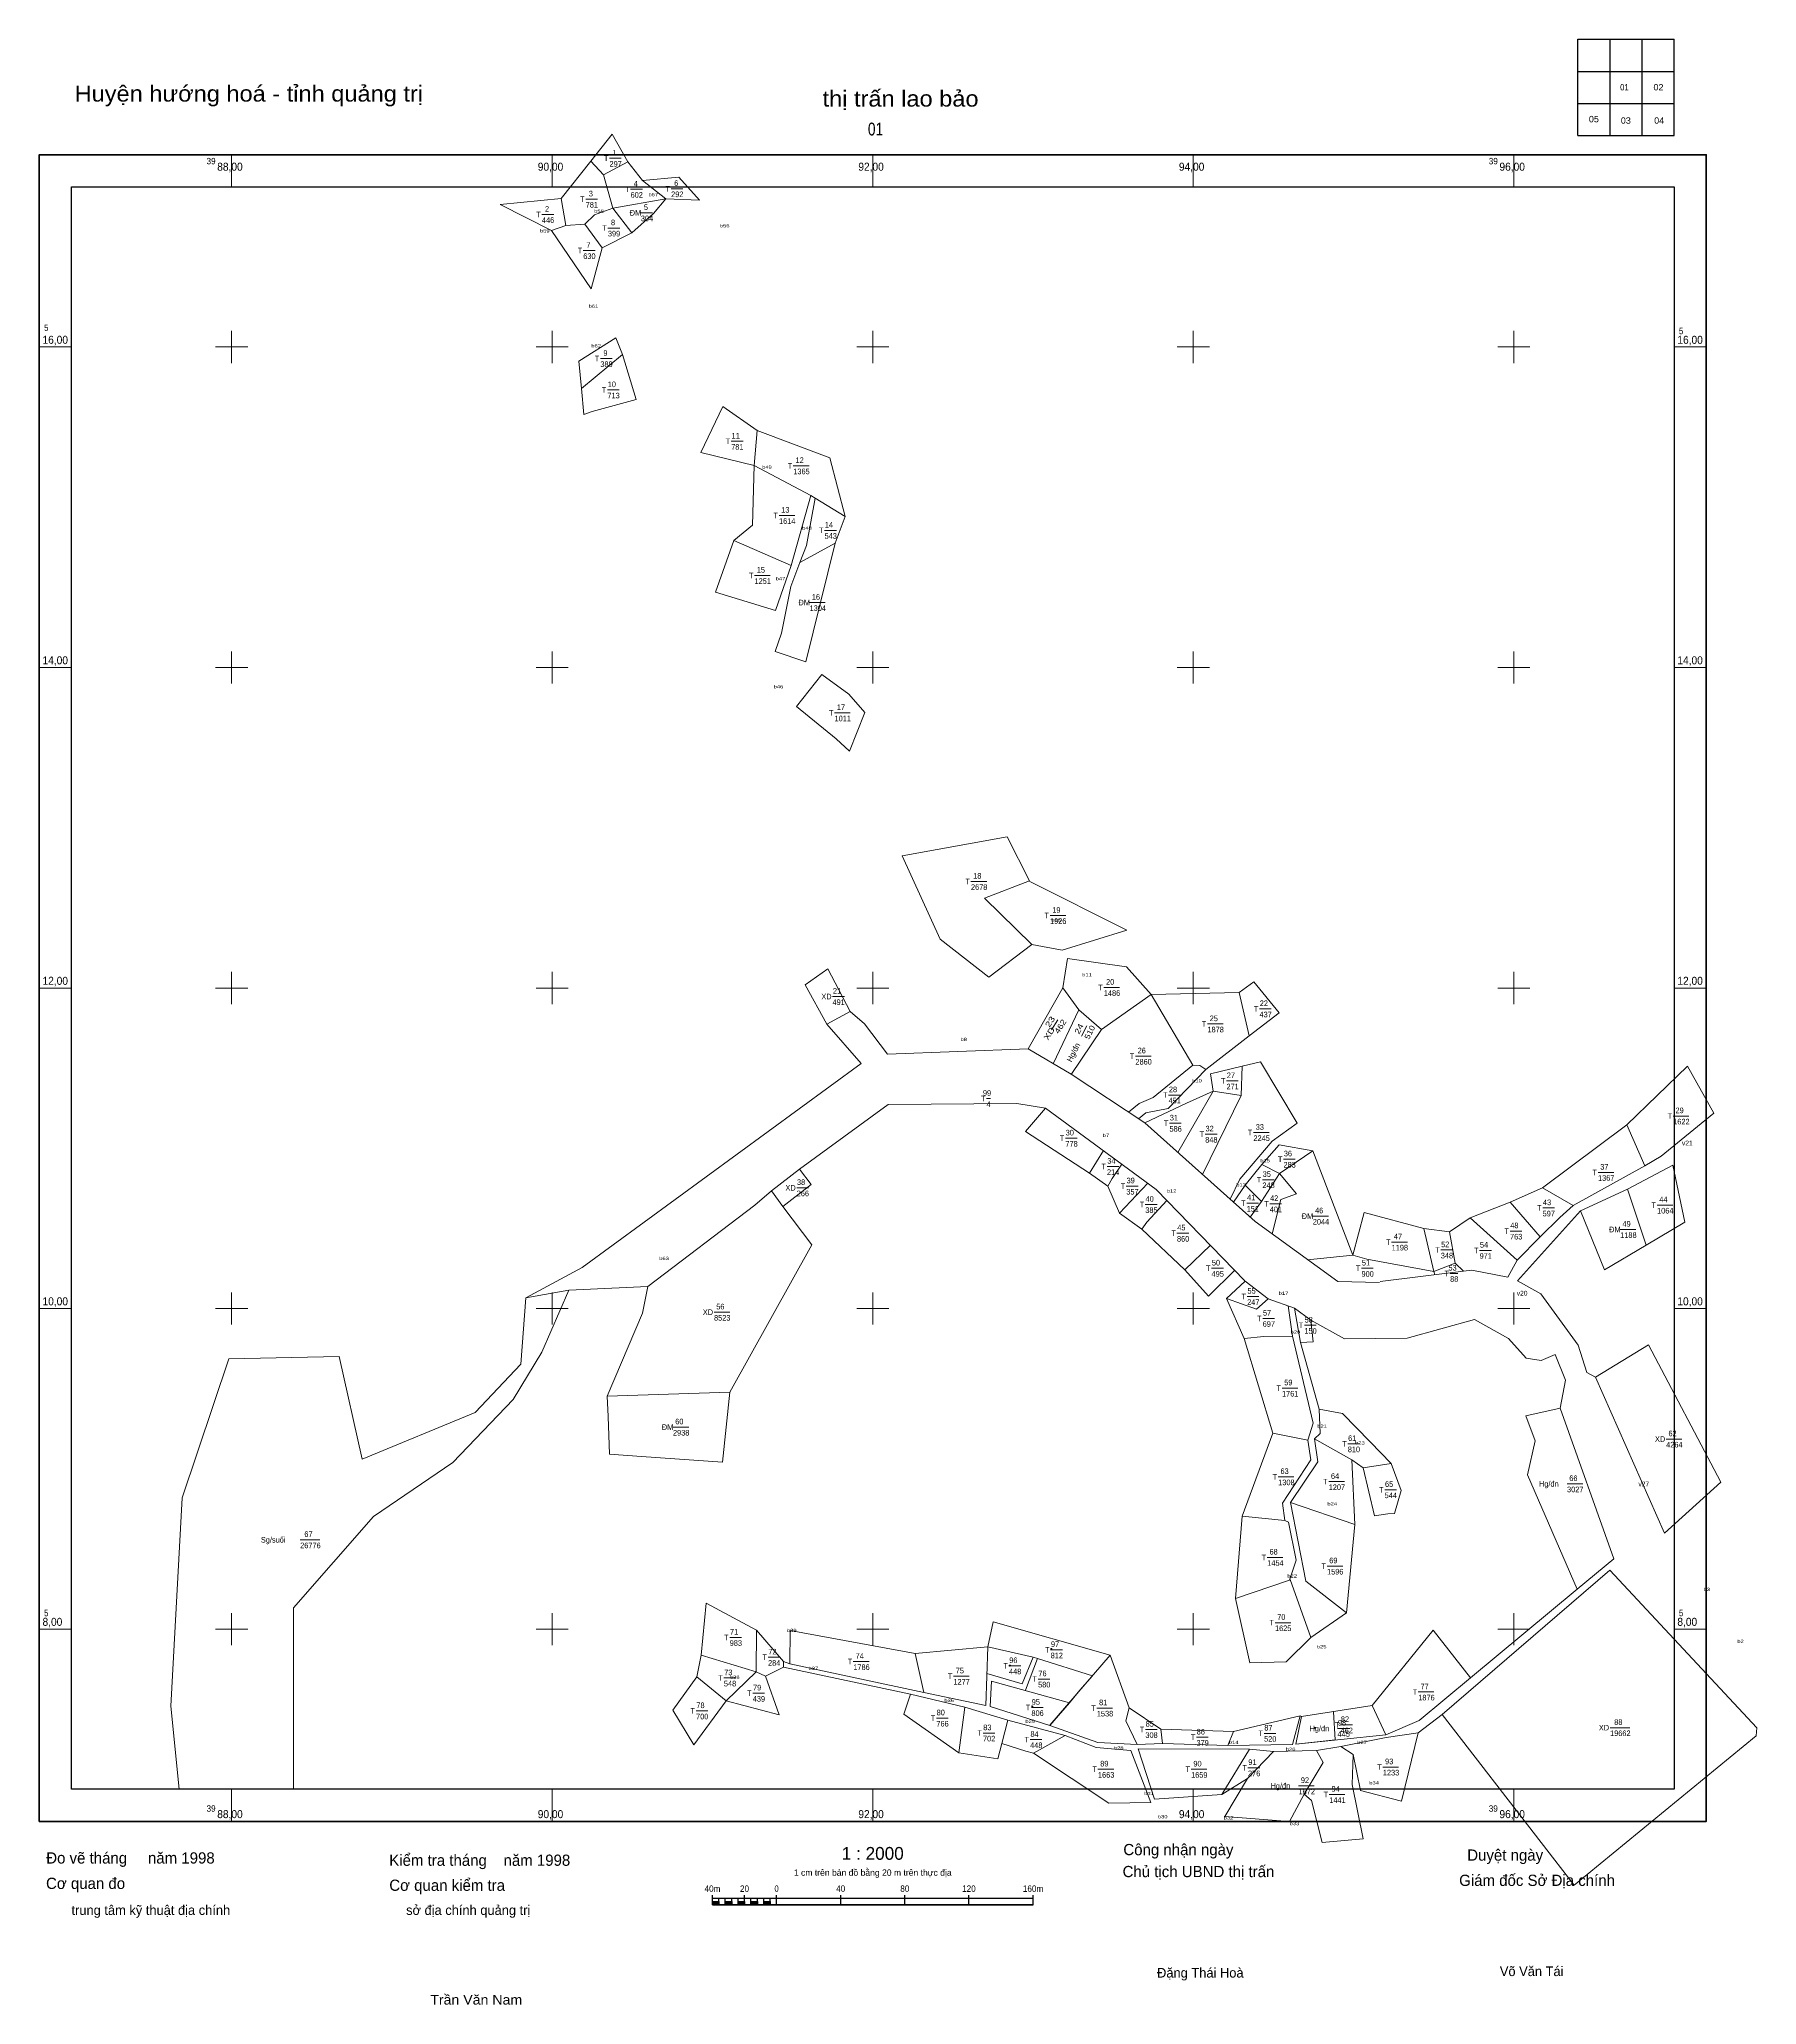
# Model space of a CAD drawing. Header units: metres. Extents: x 398680 to 399752, y 50566 to 51792.
import ezdxf
from ezdxf.enums import TextEntityAlignment as Align

# ---------------------------------------------------------------- set-up
doc = ezdxf.new("R2010")
doc.units = ezdxf.units.M
doc.header["$LTSCALE"] = 1.4
doc.header["$PDMODE"] = 32
doc.header["$PDSIZE"] = 0.7
for name, color, linetype, lineweight in [('15', 7, 'Continuous', 13), ('22', 7, 'Continuous', 13), ('63', 7, 'Continuous', 13)]:
    doc.layers.add(name, color=color, linetype=linetype, lineweight=lineweight)
doc.layers.add('50', color=7, linetype='Continuous')
doc.layers.add('62', color=7, linetype='Continuous')

msp = doc.modelspace()

# ---------------------------------------------------------------- hatches: boundary and pattern name
at = {"layer": '63'}
for points in [[(399100, 50628), (399100, 50630), (399104, 50630), (399104, 50628)], [(399108, 50628), (399108, 50630), (399112, 50630), (399112, 50628)], [(399116, 50628), (399116, 50630), (399120, 50630), (399120, 50628)], [(399124, 50628), (399124, 50630), (399128, 50630), (399128, 50628)], [(399132, 50628), (399132, 50630), (399136, 50630), (399136, 50628)]]:
    msp.add_hatch(color=256, dxfattribs=at).paths.add_polyline_path(points)

# ---------------------------------------------------------------- linework, layer by layer
at = {"layer": '15'}
for p, q in [((399035.77, 51717.77), (399043.12, 51717.77)), ((399048.92, 51698.39), (399056.27, 51698.39)), ((399074.18, 51698.78), (399081.53, 51698.78)), ((398993.59, 51682.68), (399000.94, 51682.68)), ((399020.95, 51692.22), (399028.3, 51692.22)), ((399055.31, 51683.73), (399062.66, 51683.73)), ((399034.76, 51674.24), (399042.11, 51674.24)), ((399019.4, 51660.15), (399026.75, 51660.15)), ((399030.04, 51592.76), (399037.39, 51592.76)), ((399034.46, 51573.21), (399041.81, 51573.21)), ((399111.71, 51541.15), (399119.06, 51541.15)), ((399150.43, 51525.87), (399160.23, 51525.87)), ((399141.52, 51494.86), (399151.32, 51494.86)), ((399169.95, 51485.58), (399177.3, 51485.58)), ((399126.25, 51457.4), (399136.05, 51457.4)), ((399160.61, 51440.52), (399170.41, 51440.52)), ((399176.19, 51371.71), (399185.99, 51371.71)), ((399261.29, 51266.5), (399271.09, 51266.5)), ((399310.62, 51245.22), (399320.42, 51245.22)), ((399174.93, 51194.68), (399182.28, 51194.68)), ((399344.18, 51200.34), (399353.98, 51200.34)), ((399311.59, 51173.94), (399315.53, 51180.14)), ((399441.3, 51187), (399448.65, 51187)), ((399330.24, 51169.9), (399333.52, 51176.48)), ((399408.82, 51177.57), (399418.62, 51177.57)), ((399363.88, 51157.48), (399373.68, 51157.48)), ((399420.74, 51142.02), (399428.09, 51142.02)), ((399271, 51131), (399273.45, 51131)), ((399384.59, 51133.23), (399391.94, 51133.23)), ((399699.44, 51120.12), (399709.24, 51120.12)), ((399320.2, 51106.25), (399327.55, 51106.25)), ((399385.14, 51115.6), (399392.49, 51115.6)), ((399407.44, 51108.77), (399414.79, 51108.77)), ((399437.52, 51109.8), (399447.32, 51109.8)), ((399456.29, 51093.21), (399463.64, 51093.21)), ((399346.16, 51088.64), (399353.51, 51088.64)), ((399443.11, 51080.39), (399450.46, 51080.39)), ((399652.5, 51084.92), (399662.3, 51084.92)), ((399152.55, 51075.33), (399159.9, 51075.33)), ((399358.2, 51076.38), (399365.55, 51076.38)), ((399370.06, 51064.89), (399377.41, 51064.89)), ((399433.31, 51065.74), (399440.66, 51065.74)), ((399447.72, 51065.35), (399455.07, 51065.35)), ((399474.55, 51057.65), (399484.35, 51057.65)), ((399617.97, 51062.75), (399625.32, 51062.75)), ((399689.35, 51064.54), (399699.15, 51064.54)), ((399389.82, 51047), (399397.17, 51047)), ((399597.6, 51048.34), (399604.95, 51048.34)), ((399666.35, 51049.32), (399676.15, 51049.32)), ((399523.75, 51041.49), (399533.55, 51041.49)), ((399554.43, 51036.52), (399561.78, 51036.52)), ((399578.64, 51036.28), (399586, 51036.28)), ((399411.41, 51025.1), (399418.76, 51025.1)), ((399504.94, 51025.1), (399512.28, 51025.1)), ((399560.23, 51021.92), (399565.13, 51021.92)), ((399433.61, 51007.5), (399440.96, 51007.5)), ((399100.98, 50997.69), (399110.78, 50997.69)), ((399443.29, 50993.82), (399450.64, 50993.82)), ((399469.3, 50989.52), (399476.65, 50989.52)), ((399455.35, 50950.34), (399465.15, 50950.34)), ((399075.37, 50925.98), (399085.17, 50925.98)), ((399496.39, 50915.59), (399503.74, 50915.59)), ((399695.05, 50918.55), (399704.85, 50918.55)), ((399452.98, 50895.01), (399462.78, 50895.01)), ((399484.48, 50891.98), (399494.28, 50891.98)), ((399519.43, 50886.93), (399526.78, 50886.93)), ((399633.2, 50890.61), (399643, 50890.61)), ((398842.76, 50855.68), (398855, 50855.68)), ((399446.13, 50844.72), (399455.93, 50844.72)), ((399483.42, 50839.28), (399493.22, 50839.28)), ((399450.97, 50803.96), (399460.77, 50803.96)), ((399110.76, 50794.76), (399118.11, 50794.76)), ((399311, 50787), (399318.35, 50787)), ((399134.68, 50782.37), (399142.03, 50782.37)), ((399187.88, 50779.68), (399197.68, 50779.68)), ((399285, 50777), (399292.35, 50777)), ((399107.13, 50769.46), (399114.48, 50769.46)), ((399250.36, 50770.56), (399260.16, 50770.56)), ((399303.17, 50768.81), (399310.52, 50768.81)), ((399125.14, 50759.94), (399132.49, 50759.94)), ((399299, 50751), (399306.35, 50751)), ((399339.81, 50750.7), (399349.61, 50750.7)), ((399540.37, 50760.72), (399550.17, 50760.72)), ((399089.78, 50748.9), (399097.13, 50748.9)), ((399239.69, 50744.42), (399247.04, 50744.42)), ((399370.1, 50737.34), (399377.45, 50737.34)), ((399490, 50738), (399497.35, 50738)), ((399491.9, 50740.22), (399499.25, 50740.22)), ((399660.03, 50738.45), (399672.28, 50738.45)), ((399268.79, 50735.12), (399276.14, 50735.12)), ((399298.22, 50730.98), (399305.56, 50730.98)), ((399401.96, 50732.44), (399409.31, 50732.44)), ((399444.15, 50734.91), (399451.5, 50734.91)), ((399340.52, 50712.5), (399350.32, 50712.5)), ((399398.64, 50712.47), (399408.44, 50712.47)), ((399434.12, 50713.41), (399441.47, 50713.41)), ((399518.25, 50713.9), (399528.05, 50713.9)), ((399465.7, 50702.14), (399475.5, 50702.14)), ((399484.83, 50696.74), (399494.63, 50696.74))]:
    msp.add_line(p, q, dxfattribs=at)
at = {"layer": '22'}
for p, q in [((399031.95, 51707.35), (399024.06, 51715.87)), ((399056.28, 51703.96), (399047.27, 51715.45)), ((399056.28, 51703.96), (399070.99, 51692.39)), ((399037.82, 51686.58), (399070.99, 51692.39)), ((399037.82, 51686.58), (399049.66, 51671.23)), ((399049.66, 51671.23), (399031.13, 51661.91)), ((399043.95, 51595.26), (399018.24, 51574.07)), ((399127.93, 51547.84), (399125.93, 51526.12)), ((399161.42, 51507.27), (399125.93, 51526.12)), ((399161.42, 51507.27), (399149.09, 51463.6)), ((399149.09, 51463.6), (399113.42, 51479.33)), ((399297.03, 51161.96), (399318.53, 51200.19)), ((399328.59, 51186.46), (399318.53, 51200.19)), ((399373.68, 51196.04), (399342.71, 51174.18)), ((399428.69, 51197.22), (399373.68, 51196.04)), ((399399.63, 51151.87), (399373.68, 51196.04)), ((399434.78, 51170.18), (399428.69, 51197.22)), ((399171.35, 51177.42), (399185.96, 51185.25)), ((399194.81, 51177.71), (399185.96, 51185.25)), ((399312.54, 51152.77), (399328.59, 51186.46)), ((399342.71, 51174.18), (399328.59, 51186.46)), ((399192.72, 51152.89), (399171.35, 51177.42)), ((399323.76, 51146.12), (399342.71, 51174.18)), ((399434.78, 51170.18), (399407.72, 51149.19)), ((399192.72, 51152.89), (399018.68, 51025.66)), ((399430.42, 51151.14), (399429.82, 51132.89)), ((399390.38, 51097.38), (399412.33, 51135.58)), ((399429.82, 51132.89), (399405.63, 51083.71)), ((399412.33, 51135.58), (399429.82, 51132.89)), ((399307.83, 51125.07), (399289.98, 51127.89)), ((399617.93, 51075.24), (399670.57, 51114.57)), ((399670.57, 51114.57), (399681.71, 51089.11)), ((399335.16, 51084.48), (399343.93, 51098.53)), ((399499.55, 51033.36), (399474.56, 51098.3)), ((399154.2, 51086.97), (399136.88, 51073.44)), ((399432.27, 51077.01), (399442.68, 51089.88)), ((399453.7, 51084.35), (399442.68, 51089.88)), ((399636.97, 51064.39), (399681.71, 51089.11)), ((399136.88, 51073.44), (399143.87, 51063.69)), ((399353.92, 51059.6), (399371.53, 51078.24)), ((399425.1, 51066.27), (399432.27, 51077.01)), ((399617.93, 51075.24), (399636.97, 51064.39)), ((399641.55, 51061.04), (399670.95, 51074.48)), ((399670.95, 51074.48), (399682.63, 51039.55)), ((399442.57, 51066.69), (399435.52, 51056.93)), ((399602.11, 51030.22), (399572.79, 51056.6)), ((399616.36, 51044.72), (399597.6, 51066.46)), ((399641.55, 51061.04), (399602.21, 51017.31)), ((399543.84, 51050), (399559.87, 51047.95)), ((399563.31, 51028.39), (399559.87, 51047.95)), ((399602.11, 51030.22), (399616.36, 51044.72)), ((399471.29, 51030.44), (399499.55, 51033.36)), ((399499.55, 51033.36), (399508.22, 51030.88)), ((399018.68, 51025.66), (398983.63, 51006.6)), ((399550.14, 51023.05), (399508.22, 51030.88)), ((399516.48, 51016.84), (399568.64, 51023.29)), ((399550.14, 51023.05), (399550.69, 51021.07)), ((399568.64, 51023.29), (399573.79, 51023.93)), ((399573.79, 51023.93), (399596.16, 51019.47)), ((399602.11, 51030.22), (399596.16, 51019.47)), ((398983.63, 51006.6), (399010.43, 51011.36)), ((399059.71, 51013.68), (399010.43, 51011.36)), ((399420.79, 51006.34), (399432.41, 51017.16)), ((399431.7, 50981.31), (399420.79, 51006.34)), ((399461.94, 50982.85), (399459.14, 51001.58)), ((399463.11, 51000.17), (399466.79, 50978.86)), ((399431.7, 50981.31), (399449.65, 50922.25)), ((399478.56, 50937.18), (399466.79, 50978.86)), ((399034.21, 50945.24), (399110.76, 50947.89)), ((399506.06, 50900.64), (399498.94, 50905.67)), ((399506.06, 50900.64), (399523.42, 50903.21)), ((399572.88, 50769.49), (399639.52, 50824.83)), ((399127.53, 50799.29), (399127.17, 50773.35)), ((399495.6, 50810.2), (399473.35, 50794.76)), ((399148.19, 50778.3), (399144.36, 50779.71)), ((399302.79, 50781.54), (399300.18, 50782.34)), ((399348.11, 50783.6), (399310.48, 50739.97)), ((399348.11, 50783.6), (399359.92, 50750.88)), ((399253.77, 50722.77), (399257.47, 50751.29)), ((399310.42, 50739.81), (399273.26, 50751.63)), ((399359.92, 50750.88), (399379.69, 50737.51)), ((399520.21, 50734.07), (399511.61, 50752.34)), ((399284.3, 50743.14), (399280.5, 50728.63)), ((399310.34, 50739.83), (399310.48, 50739.97)), ((399467.59, 50745.32), (399466.58, 50745.81)), ((399540.35, 50735.24), (399555.21, 50746.72)), ((399300.39, 50722.56), (399319.96, 50733.6)), ((399380.86, 50728.55), (399365.03, 50727.96)), ((399492.12, 50726.77), (399499.77, 50721.76)), ((399449.94, 50723.58), (399433.88, 50706.77)), ((399433.88, 50706.77), (399417.79, 50696.69))]:
    msp.add_line(p, q, dxfattribs=at)
for points in [[(399047.27, 51715.45), (399037.51, 51732.82), (399024.06, 51715.87)], [(399024.06, 51715.87), (399005.6, 51692.6), (399008.51, 51675.84), (398999.52, 51672.76)], [(399037.82, 51686.58), (399031.95, 51707.35), (399047.27, 51715.45)], [(399070.99, 51692.39), (399091.94, 51691.57), (399079.05, 51705.98), (399056.28, 51703.96)], [(399005.6, 51692.6), (398967.54, 51688.9), (398999.52, 51672.76)], [(399020.45, 51676.63), (399026.39, 51682.41), (399037.82, 51686.58)], [(399070.99, 51692.39), (399063.22, 51683.29), (399049.66, 51671.23)], [(398999.52, 51672.76), (399024.41, 51636.35), (399031.13, 51661.91)], [(399031.13, 51661.91), (399020.45, 51676.63), (399008.51, 51675.84)], [(399018.24, 51574.07), (399016.59, 51591.14), (399039.68, 51605.7), (399043.95, 51595.26)], [(399043.95, 51595.26), (399052.4, 51567.21), (399024.92, 51559.82), (399019.8, 51557.94), (399018.24, 51574.07)], [(399127.93, 51547.84), (399106.4, 51562.86), (399092.76, 51534.07), (399125.93, 51526.12)], [(399127.93, 51547.84), (399173.18, 51530.81), (399182.7, 51494.13)], [(399113.42, 51479.33), (399124.96, 51488.87), (399125.93, 51526.12)], [(399154.48, 51465.48), (399158.66, 51476.05), (399163.97, 51505.69)], [(399161.42, 51507.27), (399163.97, 51505.69), (399182.7, 51494.13)], [(399182.7, 51494.13), (399176.57, 51477.6), (399154.48, 51465.48)], [(399149.09, 51463.6), (399139.36, 51435.48), (399101.82, 51447.02), (399113.42, 51479.33)], [(399154.48, 51465.48), (399148.86, 51450.48), (399142.99, 51421.35), (399139.08, 51410.02), (399158.17, 51403.45), (399176.57, 51477.6)], [(399299.29, 51227.19), (399272.47, 51206.84), (399242.08, 51230.38), (399218.43, 51282.49), (399283.8, 51294.34), (399297.74, 51266.83)], [(399299.29, 51227.19), (399269.82, 51255.99), (399297.74, 51266.83)], [(399299.29, 51227.19), (399318.24, 51223.62), (399358.43, 51236.18), (399298.1, 51266.46), (399297.74, 51266.83)], [(399318.53, 51200.19), (399321.54, 51218.45), (399358.28, 51213.17), (399373.68, 51196.04)], [(399185.96, 51185.25), (399171.95, 51211.95), (399157.81, 51202.04), (399171.35, 51177.42)], [(399434.78, 51170.18), (399453.59, 51184.58), (399437.73, 51203.81), (399428.69, 51197.22)], [(399369.84, 51115.79), (399323.74, 51146.14), (399297.03, 51161.96), (399209.16, 51158.8), (399194.81, 51177.71)], [(399422.92, 51068.22), (399429.08, 51080.69), (399449.19, 51104.46), (399464.7, 51115.67), (399441.89, 51154.03), (399430.42, 51151.14)], [(399399.63, 51151.87), (399374.98, 51131.68), (399366.25, 51127.91), (399359.55, 51122.56)], [(399365.88, 51118.4), (399370.39, 51122.12), (399384.26, 51124.89), (399407.72, 51149.19)], [(399407.72, 51149.19), (399404.05, 51151.57), (399399.63, 51151.87)], [(399412.33, 51135.58), (399410.7, 51146.37), (399430.42, 51151.14)], [(399681.71, 51089.11), (399691.94, 51095.14), (399724.84, 51121.98), (399708.38, 51151.14), (399670.57, 51114.57)], [(399369.84, 51115.79), (399395.75, 51128.08), (399412.33, 51135.58)], [(399289.98, 51127.89), (399209.66, 51127.39), (399154.2, 51086.97)], [(399307.83, 51125.07), (399295.39, 51110.52), (399335.16, 51084.48)], [(399432.24, 51017.29), (399376.92, 51074.28), (399307.83, 51125.07)], [(399516.17, 51016.21), (399490.08, 51016.79), (399438.53, 51054.23), (399369.84, 51115.79)], [(399474.56, 51098.3), (399453.7, 51084.35), (399442.57, 51066.69), (399432.27, 51077.01)], [(399442.68, 51089.88), (399453.5, 51102.07), (399474.56, 51098.3)], [(399154.2, 51086.97), (399161.55, 51077.48), (399143.87, 51063.69)], [(399335.16, 51084.48), (399346.64, 51076.38), (399353.92, 51059.6), (399367.93, 51049.52), (399394.75, 51024.16)], [(399346.64, 51076.38), (399349.47, 51081.09), (399355.5, 51090.02)], [(399449.11, 51046.55), (399454.53, 51068.09), (399464.47, 51071.48), (399453.7, 51084.35)], [(399670.95, 51074.48), (399699.16, 51089.53), (399706.69, 51053.79), (399682.63, 51039.55)], [(399059.71, 51013.68), (399126.48, 51064.41), (399136.88, 51073.44)], [(399617.93, 51075.24), (399597.6, 51066.46), (399572.79, 51056.6), (399559.87, 51047.95)], [(399143.87, 51063.69), (399161.92, 51039.73), (399110.76, 50947.89)], [(399367.93, 51049.52), (399371.1, 51053.91), (399383.55, 51067.45)], [(399499.55, 51033.36), (399506.5, 51059.93), (399543.84, 51050), (399550.14, 51023.05)], [(399616.36, 51044.72), (399628.59, 51056.9), (399636.97, 51064.39)], [(399641.55, 51061.04), (399656.61, 51024.15), (399682.63, 51039.55)], [(399425.85, 51023.87), (399409.58, 51007.74), (399394.75, 51024.16), (399410.65, 51039.54)], [(399550.14, 51023.05), (399563.31, 51028.39), (399568.64, 51023.29)], [(399010.43, 51011.36), (398993.63, 50972.68), (398975.61, 50943.25), (398937.94, 50904), (398888.55, 50870.28), (398838.58, 50813.25), (398838.58, 50700), (398767.17, 50700), (398761.98, 50751.84), (398769.21, 50881.91), (398798.16, 50968.63), (398867.14, 50970.06), (398881.42, 50905.91), (398951.86, 50935.07), (398980.53, 50965.32), (398983.63, 51006.6)], [(399034.21, 50945.24), (399056.34, 50997.04), (399059.71, 51013.68)], [(399473.64, 50989.62), (399473.33, 50992.64), (399463.11, 51000.17), (399446.62, 51006.02), (399432.41, 51017.16)], [(399602.21, 51017.31), (399616.9, 51009.26), (399640.11, 50977.09), (399645.43, 50960.03)], [(399446.62, 51006.02), (399439.35, 50999.65), (399420.79, 51006.34)], [(399461.94, 50982.85), (399444.04, 50982.54), (399431.7, 50981.31)], [(399471.51, 50917.83), (399474.72, 50928.56), (399461.94, 50982.85)], [(399466.79, 50978.86), (399474.68, 50979.2), (399473.33, 50992.64)], [(399575.34, 50993.06), (399533.43, 50981.6), (399494.38, 50981.03), (399473.33, 50992.64)], [(399575.34, 50993.06), (399596.75, 50981.31), (399607.58, 50969.05), (399616.96, 50967.61), (399625.78, 50971.41), (399632.12, 50955.35), (399628.94, 50937.81)], [(399645.43, 50960.03), (399651.03, 50957.19), (399684.09, 50977.24)], [(399110.76, 50947.89), (399106.33, 50904.08), (399055.71, 50907.65), (399035.77, 50909.21), (399034.98, 50932.56), (399034.21, 50945.24)], [(399478.56, 50937.18), (399479.16, 50921.95), (399475.65, 50918.66)], [(399523.42, 50903.21), (399510.42, 50916.85), (399493.05, 50934.5), (399478.56, 50937.18)], [(399639.52, 50824.83), (399608.49, 50896.24), (399613.24, 50917.51), (399607.38, 50933.06), (399628.94, 50937.81)], [(399628.94, 50937.81), (399662.37, 50843.8), (399639.52, 50824.83)], [(399471.51, 50917.83), (399449.65, 50922.25), (399430.55, 50870.36), (399457.1, 50867.77)], [(399457.1, 50867.77), (399455.56, 50878.58), (399473.26, 50905.59), (399471.51, 50917.83)], [(399460.69, 50878.95), (399500.69, 50865.29), (399498.94, 50905.67), (399475.65, 50918.66)], [(399475.65, 50918.66), (399477.67, 50904.25), (399460.69, 50878.95)], [(399523.42, 50903.21), (399529.78, 50886.4), (399525.62, 50872.14), (399521.33, 50871.8), (399513.12, 50870.65), (399506.06, 50900.64)], [(399495.6, 50810.2), (399500.69, 50865.29), (399460.69, 50878.95), (399470.26, 50829.96)], [(399430.55, 50870.36), (399426.24, 50819.08), (399460.05, 50830.53)], [(399460.05, 50830.53), (399464.19, 50843.07), (399459.43, 50866.77), (399457.1, 50867.77)], [(399426.24, 50819.08), (399435.35, 50779.01), (399457.9, 50779.63), (399473.35, 50794.76), (399460.38, 50830.88)], [(399127.53, 50799.29), (399095.98, 50816.18), (399093.04, 50783.63)], [(399144.37, 50776.13), (399144.36, 50779.71), (399127.53, 50799.29)], [(399226.4, 50784.76), (399148.38, 50799.06), (399148.19, 50778.3), (399231.93, 50760.3)], [(399348.11, 50783.6), (399275.18, 50804.43), (399271.74, 50788.89)], [(399511.61, 50752.34), (399549.67, 50799.21), (399572.88, 50769.49)], [(399271.2, 50772.32), (399293.31, 50765.74), (399300.18, 50782.34), (399271.74, 50788.89)], [(399090.27, 50770.12), (399093.04, 50783.63), (399127.17, 50773.35), (399133.14, 50770.66)], [(399257.47, 50751.29), (399223.47, 50759.41), (399144.37, 50776.13), (399133.14, 50770.66)], [(399322.7, 50753.96), (399329.3, 50761.78), (399337.12, 50770.7), (399302.79, 50781.54), (399295.37, 50761.78)], [(399108.63, 50755.28), (399088.38, 50727.69), (399075.36, 50749.32), (399090.27, 50770.12)], [(399127.17, 50773.35), (399108.63, 50755.28), (399090.27, 50770.12)], [(399133.14, 50770.66), (399141.51, 50746.54), (399108.63, 50755.28)], [(399310.42, 50739.81), (399322.7, 50753.96), (399274.09, 50767.54), (399273.26, 50751.63)], [(399520.21, 50734.07), (399540.82, 50742.86), (399572.88, 50769.49)], [(399223.47, 50759.41), (399219.29, 50746.88), (399253.77, 50722.77)], [(399319.96, 50733.6), (399284.3, 50743.14), (399257.47, 50751.29)], [(399365.03, 50727.96), (399357.86, 50742.74), (399359.92, 50750.88)], [(399511.61, 50752.34), (399467.59, 50745.32), (399463.87, 50728.09), (399520.21, 50734.07)], [(399365.03, 50727.96), (399340.5, 50729.19), (399310.42, 50739.81)], [(399421.49, 50727.37), (399461.91, 50728), (399466.58, 50745.81), (399425.01, 50735.98)], [(399463.89, 50728.17), (399488.59, 50730.83), (399487.41, 50748.36)], [(399280.5, 50728.63), (399277.97, 50718.96), (399253.77, 50722.77)], [(399280.5, 50728.63), (399295.47, 50723.89), (399300.39, 50722.56)], [(399300.39, 50722.56), (399347.36, 50691.4), (399373.43, 50691.79), (399360.99, 50724.26), (399339.38, 50726.01), (399319.96, 50733.6)], [(399417.79, 50696.69), (399375.85, 50693.89), (399365.66, 50725.33), (399435.1, 50724.99)], [(399492.12, 50726.77), (399476.9, 50724.29), (399449.94, 50723.58), (399435.1, 50724.99), (399417.79, 50696.69)], [(399492.12, 50726.77), (399520.35, 50732.23), (399540.35, 50735.24)], [(399499.77, 50721.76), (399504.35, 50699.28), (399529.89, 50692.55), (399540.35, 50735.24)], [(399476.9, 50724.29), (399481.04, 50716.72), (399469.12, 50696.9)], [(399469.12, 50696.9), (399473.79, 50693.04), (399480.49, 50666.71), (399505.88, 50669.12), (399499.1, 50703.02), (399499.77, 50721.76)], [(399433.88, 50706.77), (399419.67, 50682.98), (399460.02, 50680), (399469.12, 50696.9)]]:
    msp.add_lwpolyline(points, dxfattribs=at)
at = {"layer": '22', "lineweight": 53}
msp.add_lwpolyline([(398680, 50680), (398680, 51720), (399720, 51720), (399720, 50680)], close=True, dxfattribs=at)
at = {"layer": '22'}
for points in [[(399177.14, 51355.44), (399185.41, 51347.86), (399195.14, 51371.82), (399185, 51383.41), (399168.17, 51395.56), (399152.47, 51375.66)], [(399651.03, 50957.19), (399693.98, 50859.86), (399729.21, 50891.63), (399684.09, 50977.24)], [(399460.69, 50878.95), (399470.26, 50829.96), (399495.6, 50810.2), (399500.69, 50865.29)], [(399555.21, 50746.72), (399659.8, 50836.76), (399751.5, 50738.39), (399751.17, 50733.32), (399637.67, 50640.14)], [(399270.48, 50752.24), (399231.93, 50760.3), (399226.4, 50784.76), (399271.74, 50788.89)], [(399380.86, 50728.55), (399421.49, 50727.37), (399425.01, 50735.98), (399379.69, 50737.51)]]:
    msp.add_lwpolyline(points, close=True, dxfattribs=at)
for p in [(399311.39, 50787.58), (399285.53, 50777.17), (399299.54, 50751.69), (399476.02, 50738.27)]:
    msp.add_point(p, dxfattribs=at)
at = {"layer": '63', "lineweight": 25}
for p, q in [((399640, 51792), (399700, 51792)), ((399640, 51732), (399640, 51792)), ((399660, 51732), (399660, 51792)), ((399680, 51732), (399680, 51792)), ((399640, 51772), (399700, 51772)), ((399640, 51752), (399700, 51752)), ((399100, 50628), (399100, 50634)), ((399100, 50632), (399300, 50632)), ((399100, 50628), (399100, 50632)), ((399104, 50628), (399104, 50632)), ((399108, 50628), (399108, 50632)), ((399112, 50628), (399112, 50632)), ((399116, 50628), (399116, 50632)), ((399120, 50628), (399120, 50634)), ((399120, 50628), (399120, 50632)), ((399124, 50628), (399124, 50632)), ((399128, 50628), (399128, 50632)), ((399132, 50628), (399132, 50632)), ((399136, 50628), (399136, 50632)), ((399140, 50628), (399140, 50634)), ((399180, 50628), (399180, 50634)), ((399220, 50628), (399220, 50634)), ((399260, 50628), (399260, 50634)), ((399300, 50628), (399300, 50634))]:
    msp.add_line(p, q, dxfattribs=at)
at = {"layer": '63'}
for p, q in [((398800, 51700), (398800, 51720)), ((399000, 51700), (399000, 51720)), ((399200, 51700), (399200, 51720)), ((399400, 51700), (399400, 51720)), ((399600, 51700), (399600, 51720)), ((398800, 51590), (398800, 51610)), ((399000, 51590), (399000, 51610)), ((399200, 51590), (399200, 51610)), ((399400, 51590), (399400, 51610)), ((399600, 51590), (399600, 51610)), ((398680, 51600), (398700, 51600)), ((398790, 51600), (398810, 51600)), ((398990, 51600), (399010, 51600)), ((399190, 51600), (399210, 51600)), ((399390, 51600), (399410, 51600)), ((399590, 51600), (399610, 51600)), ((399700, 51600), (399720, 51600)), ((398680, 51400), (398700, 51400)), ((398790, 51400), (398810, 51400)), ((398800, 51390), (398800, 51410)), ((398990, 51400), (399010, 51400)), ((399000, 51390), (399000, 51410)), ((399190, 51400), (399210, 51400)), ((399200, 51390), (399200, 51410)), ((399390, 51400), (399410, 51400)), ((399400, 51390), (399400, 51410)), ((399590, 51400), (399610, 51400)), ((399600, 51390), (399600, 51410)), ((399700, 51400), (399720, 51400)), ((398800, 51190), (398800, 51210)), ((399000, 51190), (399000, 51210)), ((399200, 51190), (399200, 51210)), ((399400, 51190), (399400, 51210)), ((399600, 51190), (399600, 51210)), ((398680, 51200), (398700, 51200)), ((398790, 51200), (398810, 51200)), ((398990, 51200), (399010, 51200)), ((399190, 51200), (399210, 51200)), ((399390, 51200), (399410, 51200)), ((399590, 51200), (399610, 51200)), ((399700, 51200), (399720, 51200)), ((398800, 50990), (398800, 51010)), ((399000, 50990), (399000, 51010)), ((399200, 50990), (399200, 51010)), ((399400, 50990), (399400, 51010)), ((399600, 50990), (399600, 51010)), ((398680, 51000), (398700, 51000)), ((398790, 51000), (398810, 51000)), ((398990, 51000), (399010, 51000)), ((399190, 51000), (399210, 51000)), ((399390, 51000), (399410, 51000)), ((399590, 51000), (399610, 51000)), ((399700, 51000), (399720, 51000)), ((398680, 50800), (398700, 50800)), ((398790, 50800), (398810, 50800)), ((398800, 50790), (398800, 50810)), ((398990, 50800), (399010, 50800)), ((399000, 50790), (399000, 50810)), ((399190, 50800), (399210, 50800)), ((399200, 50790), (399200, 50810)), ((399390, 50800), (399410, 50800)), ((399400, 50790), (399400, 50810)), ((399590, 50800), (399610, 50800)), ((399600, 50790), (399600, 50810)), ((399700, 50800), (399720, 50800)), ((398800, 50680), (398800, 50700)), ((399000, 50680), (399000, 50700)), ((399200, 50680), (399200, 50700)), ((399400, 50680), (399400, 50700)), ((399600, 50680), (399600, 50700))]:
    msp.add_line(p, q, dxfattribs=at)
at = {"layer": '63', "lineweight": 40}
msp.add_line((399100, 50628), (399300, 50628), dxfattribs=at)
at = {"layer": '63', "lineweight": 25}
msp.add_lwpolyline([(399640, 51732), (399700, 51732), (399700, 51792)], dxfattribs=at)
for points in [[(398700, 50700), (398700, 51700), (399700, 51700), (399700, 50700)], [(399100, 50628), (399100, 50630), (399104, 50630), (399104, 50628)], [(399108, 50628), (399108, 50630), (399112, 50630), (399112, 50628)], [(399116, 50628), (399116, 50630), (399120, 50630), (399120, 50628)], [(399124, 50628), (399124, 50630), (399128, 50630), (399128, 50628)], [(399132, 50628), (399132, 50630), (399136, 50630), (399136, 50628)]]:
    msp.add_lwpolyline(points, close=True, dxfattribs=at)

# ---------------------------------------------------------------- texts
at = {"layer": '15'}
for s, width, p in [('T', 0.95, (399032.27, 51716.02)), ('1', 0.65, (399037.69, 51719.52)), ('297', 0.95, (399035.77, 51712.52)), ('T', 0.95, (399017.45, 51690.47)), ('3', 0.9, (399022.87, 51693.97)), ('T', 0.95, (399045.42, 51696.64)), ('602', 0.95, (399048.92, 51693.14)), ('4', 0.9, (399050.85, 51700.14)), ('T', 0.95, (399070.68, 51697.02)), ('292', 0.95, (399074.18, 51693.52)), ('6', 0.85, (399076.11, 51700.52)), ('T', 0.95, (398990.09, 51680.93)), ('2', 0.85, (398995.52, 51684.43)), ('781', 0.85, (399020.95, 51686.97)), ('304', 0.95, (399055.31, 51678.48)), ('5', 0.9, (399057.23, 51685.48)), ('446', 0.95, (398993.59, 51677.43)), ('T', 0.95, (399031.26, 51672.5)), ('399', 0.95, (399034.76, 51669)), ('8', 0.9, (399036.68, 51676)), ('T', 0.95, (399015.9, 51658.4)), ('630', 0.95, (399019.4, 51654.9)), ('7', 0.9, (399021.33, 51661.9)), ('9', 0.9, (399031.96, 51594.51)), ('T', 0.95, (399026.54, 51591.01)), ('389', 0.95, (399030.04, 51587.51)), ('T', 0.95, (399030.96, 51571.46)), ('713', 0.95, (399034.46, 51567.96)), ('10', 0.95, (399034.63, 51574.96)), ('11', 0.8, (399111.89, 51542.9)), ('T', 0.95, (399108.21, 51539.4)), ('781', 0.85, (399111.71, 51535.9)), ('T', 0.95, (399146.93, 51524.12)), ('1365', 0.95, (399150.43, 51520.62)), ('12', 0.9, (399151.83, 51527.62)), ('13', 0.95, (399142.92, 51496.61)), ('T', 0.95, (399138.02, 51493.11)), ('1614', 0.95, (399141.52, 51489.61)), ('T', 0.95, (399166.45, 51483.84)), ('14', 0.95, (399170.12, 51487.34)), ('543', 0.95, (399169.95, 51480.34)), ('15', 0.95, (399127.65, 51459.16)), ('T', 0.95, (399122.75, 51455.66)), ('1251', 0.9, (399126.25, 51452.16)), ('1304', 0.95, (399160.61, 51435.28)), ('16', 0.9, (399162.01, 51442.28)), ('17', 0.95, (399177.59, 51373.46)), ('T', 0.95, (399172.69, 51369.96)), ('1011', 0.9, (399176.19, 51366.46)), ('T', 0.95, (399257.79, 51264.75)), ('2678', 0.95, (399261.29, 51261.25)), ('18', 0.95, (399262.69, 51268.25)), ('T', 0.95, (399307.12, 51243.48)), ('1926', 0.95, (399310.62, 51239.98)), ('19', 0.95, (399312.02, 51246.98)), ('20', 0.95, (399345.58, 51202.09)), ('XD', 0.95, (399167.93, 51192.94)), ('491', 0.85, (399174.93, 51189.44)), ('21', 0.8, (399175.11, 51196.44)), ('T', 0.95, (399340.68, 51198.59)), ('1486', 0.95, (399344.18, 51195.09)), ('22', 0.9, (399441.47, 51188.74)), ('T', 0.95, (399405.32, 51175.82)), ('25', 0.95, (399410.22, 51179.32)), ('T', 0.95, (399437.8, 51185.24)), ('437', 0.95, (399441.3, 51181.74)), ('1878', 0.95, (399408.82, 51172.32)), ('T', 0.95, (399360.38, 51155.74)), ('2860', 0.95, (399363.88, 51152.24)), ('26', 0.9, (399365.28, 51159.24)), ('T', 0.95, (399417.24, 51140.26)), ('27', 0.95, (399420.91, 51143.76)), ('T', 0.95, (399267.5, 51129.25)), ('99', 0.95, (399268.72, 51132.75)), ('4', 0.9, (399271, 51125.75)), ('T', 0.95, (399381.09, 51131.48)), ('451', 0.85, (399384.59, 51127.98)), ('28', 0.95, (399384.77, 51134.98)), ('271', 0.85, (399420.74, 51136.76)), ('T', 0.95, (399381.64, 51113.85)), ('31', 0.8, (399385.31, 51117.35)), ('T', 0.95, (399695.94, 51118.38)), ('1622', 0.95, (399699.44, 51114.88)), ('29', 0.95, (399700.84, 51121.88)), ('T', 0.95, (399316.7, 51104.5)), ('30', 0.95, (399320.37, 51108)), ('586', 0.95, (399385.14, 51110.35)), ('T', 0.95, (399403.94, 51107.02)), ('848', 0.95, (399407.44, 51103.52)), ('32', 0.9, (399407.62, 51110.52)), ('T', 0.95, (399434.02, 51108.05)), ('2245', 0.95, (399437.52, 51104.55)), ('33', 0.95, (399438.93, 51111.55)), ('778', 0.95, (399320.2, 51101)), ('34', 0.95, (399346.34, 51090.38)), ('T', 0.95, (399452.79, 51091.46)), ('36', 0.9, (399456.47, 51094.96)), ('38', 0.95, (399152.72, 51077.08)), ('T', 0.95, (399342.66, 51086.88)), ('214', 0.95, (399346.16, 51083.38)), ('39', 0.95, (399358.38, 51078.13)), ('T', 0.95, (399439.61, 51078.64)), ('35', 0.95, (399443.28, 51082.14)), ('283', 0.95, (399456.29, 51087.96)), ('T', 0.95, (399649, 51083.17)), ('1367', 0.95, (399652.5, 51079.67)), ('37', 0.95, (399653.9, 51086.67)), ('XD', 0.95, (399145.55, 51073.58)), ('266', 0.95, (399152.55, 51070.08)), ('T', 0.95, (399354.7, 51074.63)), ('357', 0.95, (399358.2, 51071.13)), ('40', 0.95, (399370.23, 51066.64)), ('41', 0.8, (399433.49, 51067.48)), ('248', 0.95, (399443.11, 51075.14)), ('42', 0.9, (399447.9, 51067.1)), ('43', 0.95, (399618.14, 51064.5)), ('44', 0.95, (399690.75, 51066.29)), ('T', 0.95, (399366.56, 51063.14)), ('385', 0.95, (399370.06, 51059.64)), ('T', 0.95, (399429.81, 51063.98)), ('151', 0.85, (399433.31, 51060.48)), ('T', 0.95, (399444.22, 51063.6)), ('401', 0.85, (399447.72, 51060.1)), ('2044', 0.95, (399474.55, 51052.4)), ('46', 0.9, (399475.95, 51059.4)), ('T', 0.95, (399614.47, 51061)), ('597', 0.95, (399617.97, 51057.5)), ('T', 0.95, (399685.85, 51062.79)), ('1064', 0.95, (399689.35, 51059.29)), ('T', 0.95, (399386.32, 51045.26)), ('860', 0.95, (399389.82, 51041.76)), ('45', 0.95, (399390, 51048.76)), ('47', 0.95, (399525.15, 51043.24)), ('T', 0.95, (399594.1, 51046.59)), ('763', 0.95, (399597.6, 51043.09)), ('48', 0.95, (399597.78, 51050.09)), ('1188', 0.95, (399666.35, 51044.06)), ('49', 0.95, (399667.75, 51051.06)), ('T', 0.95, (399520.25, 51039.74)), ('1198', 0.95, (399523.75, 51036.24)), ('T', 0.95, (399550.93, 51034.78)), ('348', 0.95, (399554.43, 51031.28)), ('52', 0.9, (399554.61, 51038.28)), ('T', 0.95, (399575.14, 51034.54)), ('971', 0.85, (399578.64, 51031.04)), ('54', 0.95, (399578.82, 51038.04)), ('T', 0.95, (399407.91, 51023.36)), ('495', 0.95, (399411.41, 51019.86)), ('50', 0.95, (399411.59, 51026.86)), ('T', 0.95, (399501.44, 51023.35)), ('900', 0.95, (399504.94, 51019.85)), ('51', 0.8, (399505.11, 51026.85)), ('T', 0.95, (399556.73, 51020.17)), ('53', 0.95, (399559.18, 51023.67)), ('88', 0.95, (399560.23, 51016.67)), ('T', 0.95, (399430.11, 51005.75)), ('55', 0.95, (399433.79, 51009.25)), ('XD', 0.95, (399093.98, 50995.94)), ('8523', 0.95, (399100.98, 50992.44)), ('56', 0.9, (399102.38, 50999.44)), ('247', 0.95, (399433.61, 51002.25)), ('T', 0.95, (399439.79, 50992.08)), ('57', 0.95, (399443.47, 50995.58)), ('58', 0.95, (399469.47, 50991.26)), ('697', 0.95, (399443.29, 50988.58)), ('T', 0.95, (399465.8, 50987.76)), ('150', 0.95, (399469.3, 50984.26)), ('T', 0.95, (399451.85, 50948.59)), ('1761', 0.9, (399455.35, 50945.09)), ('59', 0.95, (399456.75, 50952.09)), ('2938', 0.95, (399075.37, 50920.74)), ('60', 0.95, (399076.77, 50927.74)), ('61', 0.8, (399496.56, 50917.34)), ('62', 0.9, (399696.45, 50920.3)), ('T', 0.95, (399492.89, 50913.84)), ('810', 0.95, (399496.39, 50910.34)), ('XD', 0.95, (399688.05, 50916.8)), ('4264', 0.95, (399695.05, 50913.3)), ('T', 0.95, (399449.48, 50893.26)), ('63', 0.95, (399454.38, 50896.76)), ('64', 0.95, (399485.88, 50893.72)), ('1308', 0.95, (399452.98, 50889.76)), ('T', 0.95, (399480.98, 50890.22)), ('1207', 0.95, (399484.48, 50886.72)), ('T', 0.95, (399515.93, 50885.18)), ('544', 0.95, (399519.43, 50881.68)), ('65', 0.95, (399519.61, 50888.68)), ('Hg/đn', 0.95, (399615.7, 50888.86)), ('3027', 0.95, (399633.2, 50885.36)), ('66', 0.9, (399634.6, 50892.36)), ('67', 0.95, (398845.38, 50857.43)), ('Sg/suối', 0.95, (398818.26, 50853.93)), ('26776', 0.95, (398842.76, 50850.43)), ('68', 0.95, (399447.53, 50846.47)), ('T', 0.95, (399442.63, 50842.97)), ('1454', 0.95, (399446.13, 50839.47)), ('T', 0.95, (399479.92, 50837.53)), ('1596', 0.95, (399483.42, 50834.03)), ('69', 0.95, (399484.82, 50841.03)), ('71', 0.8, (399110.93, 50796.52)), ('T', 0.95, (399447.47, 50802.22)), ('1625', 0.95, (399450.97, 50798.72)), ('70', 0.95, (399452.37, 50805.72)), ('T', 0.95, (399107.26, 50793.02)), ('983', 0.95, (399110.76, 50789.52)), ('72', 0.9, (399134.86, 50784.12)), ('T', 0.95, (399307.5, 50785.25)), ('97', 0.95, (399311.18, 50788.75)), ('73', 0.95, (399107.31, 50771.2)), ('T', 0.95, (399131.18, 50780.62)), ('284', 0.95, (399134.68, 50777.12)), ('T', 0.95, (399184.38, 50777.93)), ('1786', 0.95, (399187.88, 50774.43)), ('74', 0.95, (399189.28, 50781.43)), ('75', 0.95, (399251.76, 50772.32)), ('T', 0.95, (399281.5, 50775.25)), ('448', 0.95, (399285, 50771.75)), ('96', 0.9, (399285.18, 50778.75)), ('76', 0.9, (399303.34, 50770.56)), ('812', 0.95, (399311, 50781.75)), ('T', 0.95, (399103.63, 50767.7)), ('548', 0.95, (399107.13, 50764.2)), ('T', 0.95, (399121.64, 50758.2)), ('79', 0.95, (399125.31, 50761.7)), ('T', 0.95, (399246.86, 50768.82)), ('1277', 0.95, (399250.36, 50765.32)), ('T', 0.95, (399299.67, 50767.06)), ('580', 0.95, (399303.17, 50763.56)), ('T', 0.95, (399536.87, 50758.97)), ('77', 0.95, (399541.77, 50762.47)), ('T', 0.95, (399086.28, 50747.16)), ('78', 0.95, (399089.96, 50750.66)), ('439', 0.95, (399125.14, 50754.7)), ('80', 0.95, (399239.87, 50746.17)), ('T', 0.95, (399295.5, 50749.25)), ('806', 0.95, (399299, 50745.75)), ('95', 0.95, (399299.18, 50752.75)), ('T', 0.95, (399336.31, 50748.95)), ('81', 0.8, (399341.21, 50752.45)), ('1876', 0.95, (399540.37, 50755.47)), ('700', 0.95, (399089.78, 50743.66)), ('T', 0.95, (399236.19, 50742.67)), ('766', 0.95, (399239.69, 50739.17)), ('T', 0.95, (399265.29, 50733.37)), ('83', 0.95, (399268.96, 50736.87)), ('1538', 0.95, (399339.81, 50745.45)), ('T', 0.95, (399366.6, 50735.59)), ('85', 0.95, (399370.27, 50739.09)), ('86', 0.9, (399402.13, 50734.19)), ('87', 0.95, (399444.32, 50736.66)), ('Hg/đn', 0.95, (399472.5, 50736.25)), ('T', 0.95, (399488.4, 50738.46)), ('98', 0.95, (399490.18, 50739.75)), ('462', 0.95, (399491.9, 50734.96)), ('82', 0.9, (399492.08, 50741.96)), ('XD', 0.95, (399653.03, 50736.7)), ('88', 0.95, (399662.65, 50740.2)), ('702', 0.95, (399268.79, 50729.87)), ('T', 0.95, (399294.72, 50729.23)), ('448', 0.95, (399298.22, 50725.73)), ('84', 0.95, (399298.39, 50732.73)), ('308', 0.95, (399370.1, 50732.09)), ('T', 0.95, (399398.46, 50730.69)), ('379', 0.95, (399401.96, 50727.19)), ('T', 0.95, (399440.65, 50733.16)), ('520', 0.95, (399444.15, 50729.66)), ('445', 0.95, (399490, 50732.75)), ('19662', 0.95, (399660.03, 50733.2)), ('T', 0.95, (399337.02, 50710.75)), ('89', 0.95, (399341.93, 50714.25)), ('T', 0.95, (399395.14, 50710.72)), ('90', 0.95, (399400.04, 50714.22)), ('T', 0.95, (399430.62, 50711.66)), ('91', 0.8, (399434.3, 50715.16)), ('T', 0.95, (399514.75, 50712.14)), ('93', 0.95, (399519.65, 50715.64)), ('1663', 0.95, (399340.52, 50707.25)), ('1659', 0.95, (399398.64, 50707.22)), ('276', 0.95, (399434.12, 50708.16)), ('Hg/đn', 0.95, (399448.2, 50700.4)), ('1672', 0.95, (399465.7, 50696.9)), ('92', 0.9, (399467.1, 50703.9)), ('94', 0.95, (399486.23, 50698.49)), ('1233', 0.95, (399518.25, 50708.64)), ('T', 0.95, (399481.33, 50694.99)), ('1441', 0.9, (399484.83, 50691.49))]:
    msp.add_text(s, height=3.5, dxfattribs=dict(at, width=width)).set_placement(p)
for p in [(399048.31, 51681.98), (399153.61, 51438.78), (399467.55, 51055.9), (399659.35, 51047.56), (399068.37, 50924.24)]:
    msp.add_text('ĐM', height=3.5, dxfattribs=at).set_placement(p)
for s, rotation, width, p in [('23', 57.56, 1.35, (399310.21, 51175.03)), ('462', 57.56, 1.2, (399316.02, 51171.12)), ('XD', 57.56, 1.3, (399309.31, 51167.09)), ('24', 63.513, 1.25, (399328.75, 51170.84)), ('510', 63.513, 1.15, (399334.94, 51167.56))]:
    msp.add_text(s, height=3.5, rotation=rotation, dxfattribs=dict(at, width=width)).set_placement(p)
msp.add_text('Hg/đn', height=3.5, rotation=63.513, dxfattribs=at).set_placement((399324, 51153.46))
at = {"layer": '22', "width": 1.1}
for s, height, p in [('Huyện hướng hoá - tỉnh quảng trị', 10, (398810.71, 51753.13)), ('Trần Văn Nam', 6, (398952.59, 50565.67))]:
    msp.add_text(s, height=height, dxfattribs=at).set_placement(p, align=Align.CENTER)
at = {"layer": '22'}
for s, height, p in [('Công nhận ngày', 7, (399390.695, 50658.88)), ('Đo vẽ tháng     năm 1998', 7, (398736.875, 50653.67)), ('Kiểm tra tháng    năm 1998', 7, (398954.8, 50652.24)), ('Chủ tịch UBND thị trấn', 7, (399403.225, 50645.17)), ('Duyệt ngày', 7, (399594.585, 50655.44)), ('Cơ quan đo', 7, (398708.86, 50637.8)), ('Cơ quan kiểm tra', 7, (398934.47, 50636.63)), ('Giám đốc Sở Địa chính', 7, (399614.47, 50639.69)), ('Võ Văn Tái', 6, (399611.095, 50583.44)), ('Đặng Thái Hoà', 6, (399404.375, 50582.5))]:
    msp.add_text(s, height=height, dxfattribs=at).set_placement(p, align=Align.CENTER)
at = {"layer": '50', "width": 1.35}
for s, p in [('b57  ', (399064.105, 51694.08)), ('b57  ', (399064.105, 51694.08)), ('b58  ', (399030.205, 51683.77)), ('b58  ', (399030.205, 51683.77)), ('b59  ', (398996.365, 51671.44)), ('b56  ', (399108.625, 51674.66)), ('b61  ', (399026.735, 51624.5)), ('b62  ', (399028.405, 51599.71)), ('b49  ', (399134.985, 51524.05)), ('b48  ', (399159.935, 51485.96)), ('b48  ', (399159.935, 51485.96)), ('b47  ', (399143.465, 51454.45)), ('b47  ', (399143.465, 51454.45)), ('b46  ', (399142.165, 51387)), ('b16  ', (399315.295, 51241.3)), ('b11  ', (399334.675, 51207.32)), ('b11  ', (399334.675, 51207.32)), ('b8  ', (399257.775, 51166.92)), ('b8  ', (399257.775, 51166.92)), ('b10  ', (399403.305, 51141.15)), ('b7  ', (399346.505, 51107.06)), ('b7  ', (399346.505, 51107.06)), ('b7  ', (399346.505, 51107.06)), ('b7  ', (399346.505, 51107.06)), ('b7  ', (399346.505, 51107.06)), ('b7  ', (399346.505, 51107.06)), ('b15  ', (399445.795, 51091.25)), ('b12  ', (399387.475, 51072.34)), ('b12  ', (399387.475, 51072.34)), ('b13  ', (399430.805, 51076.18)), ('b13  ', (399430.805, 51076.18)), ('b63  ', (399070.785, 51030.28)), ('b17  ', (399457.285, 51008.54)), ('b17  ', (399457.285, 51008.54)), ('b20  ', (399464.715, 50984.3)), ('b20  ', (399464.715, 50984.3)), ('b21  ', (399481.365, 50925.62)), ('b21  ', (399481.365, 50925.62)), ('b21  ', (399481.365, 50925.62)), ('b21  ', (399481.365, 50925.62)), ('b23  ', (399504.945, 50915.15)), ('b24  ', (399487.685, 50877.14)), ('b22  ', (399462.675, 50832.15)), ('b22  ', (399462.675, 50832.15)), ('b3  ', (399721.335, 50823.75)), ('b39  ', (399150.465, 50798.15)), ('b25  ', (399481.095, 50787.96)), ('b25  ', (399481.095, 50787.96)), ('b2  ', (399742.425, 50791.36)), ('b2  ', (399742.425, 50791.36)), ('b2  ', (399742.425, 50791.36)), ('b37  ', (399163.935, 50774.47)), ('b37  ', (399163.935, 50774.47)), ('b37  ', (399163.935, 50774.47)), ('b38  ', (399114.865, 50768.97)), ('b36  ', (399248.685, 50754.49)), ('b36  ', (399248.685, 50754.49)), ('b29  ', (399299.255, 50741.4)), ('b29  ', (399299.255, 50741.4)), ('b28  ', (399354.465, 50724.77)), ('b28  ', (399354.465, 50724.77)), ('b28  ', (399354.465, 50724.77)), ('b28  ', (399354.465, 50724.77)), ('b14  ', (399426.255, 50728.32)), ('b14  ', (399426.255, 50728.32)), ('b26  ', (399461.705, 50723.97)), ('b26  ', (399461.705, 50723.97)), ('b26  ', (399461.705, 50723.97)), ('b27  ', (399506.265, 50728.26)), ('b27  ', (399506.265, 50728.26)), ('b34  ', (399513.795, 50703.03)), ('b34  ', (399513.795, 50703.03)), ('b31  ', (399373.385, 50696.36)), ('b30  ', (399381.905, 50681.9)), ('b30  ', (399381.905, 50681.9)), ('b32  ', (399422.955, 50681.12)), ('b32  ', (399422.955, 50681.12)), ('b33  ', (399464.075, 50677.6))]:
    msp.add_text(s, height=2, dxfattribs=at).set_placement(p, align=Align.CENTER)
at = {"layer": '50'}
for s, p in [('v21  ', (399709.375, 51101.74)), ('v21  ', (399709.375, 51101.74)), ('v20  ', (399606.305, 51008.04)), ('v20  ', (399606.305, 51008.04)), ('v20  ', (399606.305, 51008.04)), ('v27  ', (399682.215, 50888.99))]:
    msp.add_text(s, height=3, dxfattribs=at).set_placement(p, align=Align.CENTER)
at = {"layer": '62'}
for s, p in [('trung tâm kỹ thuật địa chính', (398749.58, 50621.58)), ('sở địa chính quảng trị', (398947.605, 50621.6))]:
    msp.add_text(s, height=6, dxfattribs=at).set_placement(p, align=Align.CENTER)
at = {"layer": '63'}
for s, height, width, p in [('thị trấn lao bảo', 10, 1.1, (399217.345, 51750)), ('01', 4, 0.9, (399668.975, 51760.1)), ('02', 4, 1.05, (399690.215, 51760.1)), ('05', 4, 1.05, (399649.93, 51740.21)), ('03', 4, 1.05, (399669.855, 51739.32)), ('04', 4, 1.05, (399690.665, 51739.32)), ('01', 8, 0.8, (399201.725, 51732)), ('40m', 4, 0.95, (399100, 50636)), ('20', 4, 0.95, (399120, 50636)), ('0', 4, 0.9, (399140, 50636)), ('40', 4, 0.95, (399180, 50636)), ('80', 4, 0.95, (399220, 50636)), ('120', 4, 0.95, (399259.995, 50636)), ('160m', 4, 0.95, (399300.005, 50636))]:
    msp.add_text(s, height=height, dxfattribs=dict(at, width=width)).set_placement(p, align=Align.CENTER)
at = {"layer": '63', "width": 0.95}
for p in [(398790, 51714), (399590, 51714), (398790, 50686), (399590, 50686)]:
    msp.add_text('39', height=4, dxfattribs=at).set_placement(p, align=Align.RIGHT)
at = {"layer": '63'}
for s, height, width, p in [('88,00', 5, 0.95, (398791, 51710)), ('90,00', 5, 0.95, (398991, 51710)), ('92,00', 5, 0.95, (399191, 51710)), ('94,00', 5, 0.95, (399391, 51710)), ('96,00', 5, 0.95, (399591, 51710)), ('5', 4, 0.9, (398683, 51610)), ('5', 4, 0.9, (399703, 51608)), ('16,00', 5, 0.95, (398682, 51602)), ('16,00', 5, 0.95, (399702, 51602)), ('14,00', 5, 0.95, (398682, 51402)), ('14,00', 5, 0.95, (399702, 51402)), ('12,00', 5, 0.95, (398682, 51202)), ('12,00', 5, 0.95, (399702, 51202)), ('10,00', 5, 0.95, (398682, 51002)), ('10,00', 5, 0.95, (399702, 51002)), ('5', 4, 0.9, (398683, 50808)), ('5', 4, 0.9, (399703, 50808)), ('8,00', 5, 0.95, (398682, 50802)), ('8,00', 5, 0.95, (399702, 50802)), ('88,00', 5, 0.95, (398791, 50682)), ('90,00', 5, 0.95, (398991, 50682)), ('92,00', 5, 0.95, (399191, 50682)), ('94,00', 5, 0.95, (399391, 50682)), ('96,00', 5, 0.95, (399591, 50682))]:
    msp.add_text(s, height=height, dxfattribs=dict(at, width=width)).set_placement(p)
for s, height, p in [('1 : 2000', 8, (399200.005, 50656)), ('1 cm trên bản đồ bằng 20 m trên thực địa', 4, (399199.995, 50646))]:
    msp.add_text(s, height=height, dxfattribs=at).set_placement(p, align=Align.CENTER)

doc.saveas('drawing.dxf')
